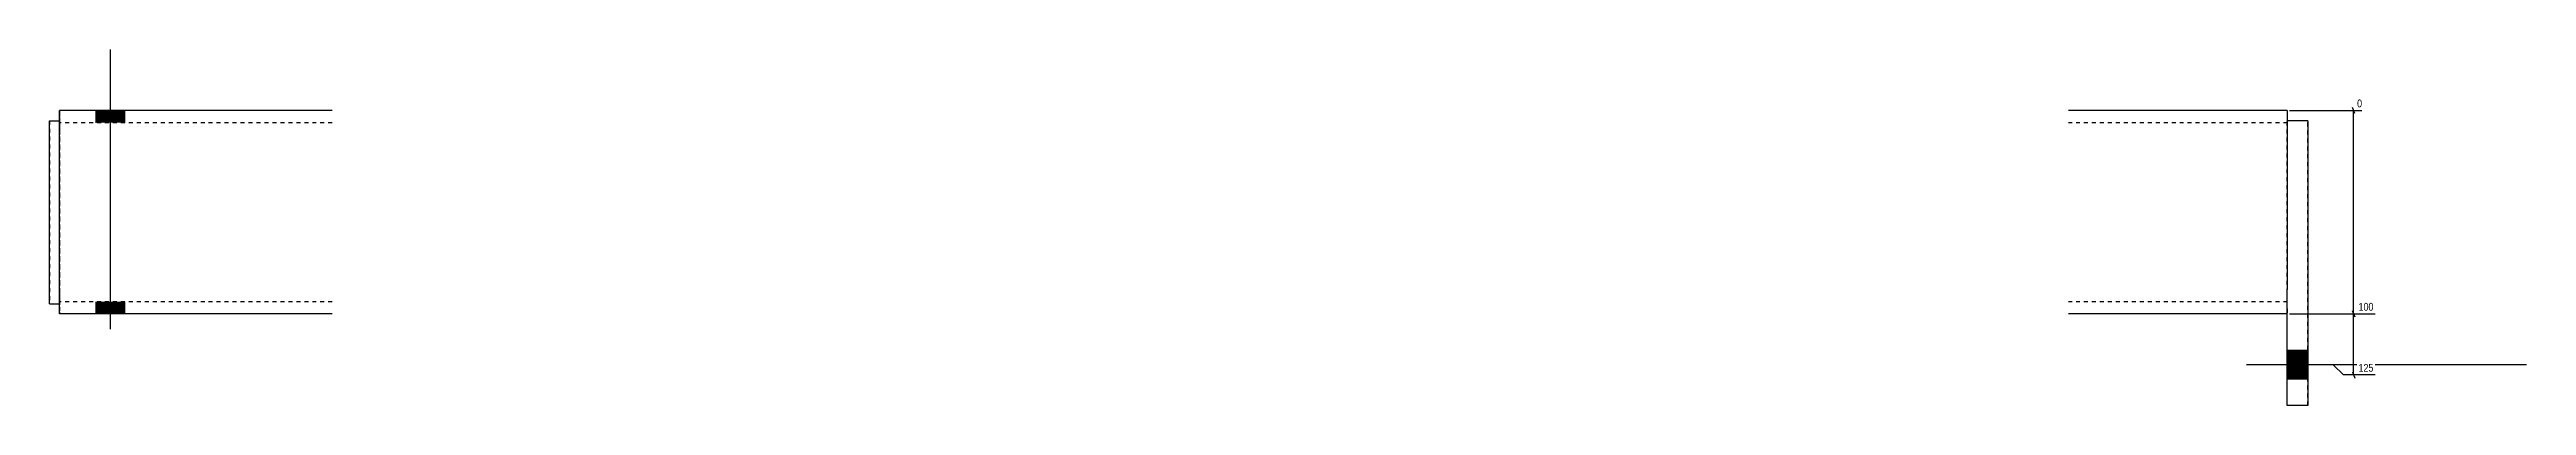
# Model space of a CAD drawing. Header units: millimetres. Extents: x 10 to 19237, y 2 to 469.
# Drawn here: x 11376 to 12593, y 2 to 177 of the extents above; entities that cross this region are included whole.
import ezdxf

# ---------------------------------------------------------------- set-up
doc = ezdxf.new("R2010")
doc.units = ezdxf.units.MM
doc.linetypes.add('DXK_LINE_DOT2', pattern=[3.9198, 1.9599, -1.9599])
doc.layers.add('MÅLSÆTNING', color=7, linetype='Continuous')
doc.layers.add('STÅL', color=7, linetype='Continuous')
doc.styles.add('Arial Narrow', font='ARIALN.TTF', dxfattribs={"height": 0.2})

msp = doc.modelspace()

# ---------------------------------------------------------------- hatches: boundary and pattern name
at = {"layer": 'STÅL', "linetype": 'Continuous'}
for points in [[(11398.6, 141.4), (11412.6, 141.4), (11412.6, 147.4), (11398.6, 147.4)], [(11398.6, 141.4), (11412.6, 141.4), (11412.6, 147.4), (11398.6, 147.4)], [(11398.6, 47.4), (11412.6, 47.4), (11412.6, 53.4), (11398.6, 53.4)], [(11398.6, 47.4), (11412.6, 47.4), (11412.6, 53.4), (11398.6, 53.4)], [(12485.6, 15.4), (12485.6, 29.4), (12475.6, 29.4), (12475.6, 15.4)], [(12485.6, 15.4), (12485.6, 29.4), (12475.6, 29.4), (12475.6, 15.4)]]:
    msp.add_hatch(color=96, dxfattribs=at).paths.add_polyline_path(points)

# ---------------------------------------------------------------- linework, layer by layer
at = {"layer": 'MÅLSÆTNING', "color": 7, "linetype": 'Continuous'}
for p, q in [((12476.6, 147.4), (12512.3, 147.4)), ((12508.8, 145.9), (12507.6, 148.9)), ((12508.2, 47.4), (12508.2, 147.4)), ((12507.6, 48.9), (12508.8, 45.9)), ((12508.8, 45.9), (12507.6, 48.9)), ((12476.6, 47.4), (12518.7, 47.4)), ((12476.6, 47.4), (12518.7, 47.4)), ((12508.2, 17.4), (12508.2, 47.4)), ((12498.2, 22.4), (12476.6, 22.4)), ((12503.2, 17.4), (12498.2, 22.4)), ((12518.7, 17.4), (12503.2, 17.4)), ((12507.6, 18.9), (12508.8, 15.9))]:
    msp.add_line(p, q, dxfattribs=at)
at = {"layer": 'STÅL', "color": 96, "linetype": 'Continuous'}
for p, q in [((11405.6, 39.9), (11405.6, 177.4)), ((11405.6, 39.9), (11405.6, 177.4)), ((11398.6, 141.4), (11398.6, 147.4)), ((11398.6, 141.4), (11398.6, 147.4)), ((11412.6, 141.4), (11412.6, 147.4)), ((11412.6, 141.4), (11412.6, 147.4)), ((11398.6, 47.4), (11398.6, 53.4)), ((11398.6, 47.4), (11398.6, 53.4)), ((11412.6, 47.4), (11412.6, 53.4)), ((11412.6, 47.4), (11412.6, 53.4)), ((12485.6, 29.4), (12475.6, 29.4)), ((12485.6, 29.4), (12475.6, 29.4)), ((12593.1, 22.4), (12455.6, 22.4)), ((12593.1, 22.4), (12455.6, 22.4)), ((12485.6, 15.4), (12475.6, 15.4)), ((12485.6, 15.4), (12475.6, 15.4))]:
    msp.add_line(p, q, dxfattribs=at)
at = {"layer": 'STÅL', "color": 2, "linetype": 'Continuous'}
for p, q in [((11514.6, 147.4), (11380.6, 147.4)), ((11380.6, 146.5), (11380.6, 147.4)), ((11380.6, 143.9), (11380.6, 146.5)), ((12475.6, 147.4), (12368.1, 147.4)), ((12475.6, 147.4), (12475.6, 146.5)), ((12475.6, 146.5), (12475.6, 143.9)), ((11375.6, 52.4), (11375.6, 142.4)), ((11375.6, 142.4), (11380.6, 142.4)), ((11380.6, 140), (11380.6, 143.9)), ((11380.6, 135.4), (11380.6, 140)), ((11380.6, 59.4), (11380.6, 135.4)), ((12475.6, 143.9), (12475.6, 140)), ((12485.6, 142.4), (12475.6, 142.4)), ((12475.6, 140), (12475.6, 135.4)), ((12475.6, 135.4), (12475.6, 59.4)), ((12485.6, 142.4), (12485.6, 2.4)), ((11375.6, 52.4), (11380.6, 52.4)), ((11380.6, 54.8), (11380.6, 59.4)), ((11380.6, 50.9), (11380.6, 54.8)), ((11380.6, 48.3), (11380.6, 50.9)), ((12475.6, 49.9), (12475.6, 59.4)), ((12475.6, 2.4), (12475.6, 49.9)), ((11380.6, 47.4), (11380.6, 48.3)), ((11514.6, 47.4), (11380.6, 47.4)), ((12475.6, 47.4), (12368.1, 47.4)), ((12485.6, 2.4), (12475.6, 2.4))]:
    msp.add_line(p, q, dxfattribs=at)
at = {"layer": 'STÅL', "color": 7, "linetype": 'DXK_LINE_DOT2'}
for p, q in [((11380.6, 147.4), (11380.6, 147.4)), ((11380.6, 147.4), (11380.6, 146.5)), ((11380.6, 146.5), (11380.6, 143.9)), ((12475.6, 147.4), (12475.6, 147.4)), ((11375.6, 142.4), (11375.6, 142.4)), ((11375.6, 142.4), (11375.6, 52.4)), ((11380.6, 143.9), (11380.6, 140)), ((11380.6, 142.4), (11380.6, 52.4)), ((11380.6, 142.4), (11380.6, 142.4)), ((11380.6, 52.4), (11380.6, 142.4)), ((11380.6, 141.4), (11380.6, 141.4)), ((11514.6, 141.4), (11380.6, 141.4)), ((11380.6, 140.9), (11380.6, 141.4)), ((11380.6, 141.4), (11380.6, 140.9)), ((11380.6, 140), (11380.6, 140.9)), ((11380.6, 140.9), (11380.6, 139.6)), ((11380.6, 137.7), (11380.6, 140)), ((11380.6, 140), (11380.6, 135.4)), ((11380.6, 139.6), (11380.6, 137.7)), ((11380.6, 137.7), (11380.6, 59.4)), ((11380.6, 137.7), (11380.6, 59.4)), ((11380.6, 59.4), (11380.6, 135.4)), ((12475.6, 141.4), (12368.1, 141.4)), ((12475.6, 143.9), (12475.6, 142.4)), ((12475.6, 49.9), (12475.6, 142.4)), ((12485.6, 2.4), (12485.6, 142.4)), ((11375.6, 52.4), (11375.6, 52.4)), ((11380.6, 59.4), (11380.6, 57.1)), ((11380.6, 57.1), (11380.6, 59.4)), ((11380.6, 59.4), (11380.6, 53.9)), ((11380.6, 57.1), (11380.6, 55.2)), ((11380.6, 55.2), (11380.6, 57.1)), ((11380.6, 55.2), (11380.6, 53.9)), ((11380.6, 54.8), (11380.6, 55.2)), ((11380.6, 53.9), (11380.6, 54.8)), ((11380.6, 53.9), (11380.6, 53.4)), ((11380.6, 53.4), (11380.6, 53.9)), ((11380.6, 53.9), (11380.6, 50.9)), ((11380.6, 53.4), (11380.6, 53.4)), ((11514.6, 53.4), (11380.6, 53.4)), ((11380.6, 52.4), (11380.6, 52.4)), ((11380.6, 50.9), (11380.6, 48.3)), ((12475.6, 53.4), (12368.1, 53.4)), ((12475.6, 48.3), (12475.6, 49.9)), ((12475.6, 49.9), (12475.6, 47.4)), ((11380.6, 48.3), (11380.6, 47.4)), ((11380.6, 47.4), (11380.6, 47.4))]:
    msp.add_line(p, q, dxfattribs=at)

# ---------------------------------------------------------------- next in the draw order: wipeouts: each hides what was drawn before it
at = {"color": 0, "linetype": 'Continuous'}
for points in [[(12513.1, 148.2), (12513.1, 153.8), (12509.1, 153.8), (12509.1, 148.2)], [(12518.7, 48.2), (12518.7, 53.8), (12509.8, 53.8), (12509.8, 48.2)], [(12518.7, 18.2), (12518.7, 23.8), (12509.8, 23.8), (12509.8, 18.2)]]:
    msp.add_wipeout(points, dxfattribs=at).dxf.layer = 'MÅLSÆTNING'

# ---------------------------------------------------------------- next in the draw order: texts
at = {"layer": 'MÅLSÆTNING', "color": 3, "linetype": 'Continuous', "style": 'Arial Narrow'}
for s, p in [('0', (12509.9, 149)), ('100', (12510.6, 49)), ('125', (12510.6, 19))]:
    msp.add_text(s, height=3.82, dxfattribs=at).set_placement(p)

doc.saveas('drawing.dxf')
